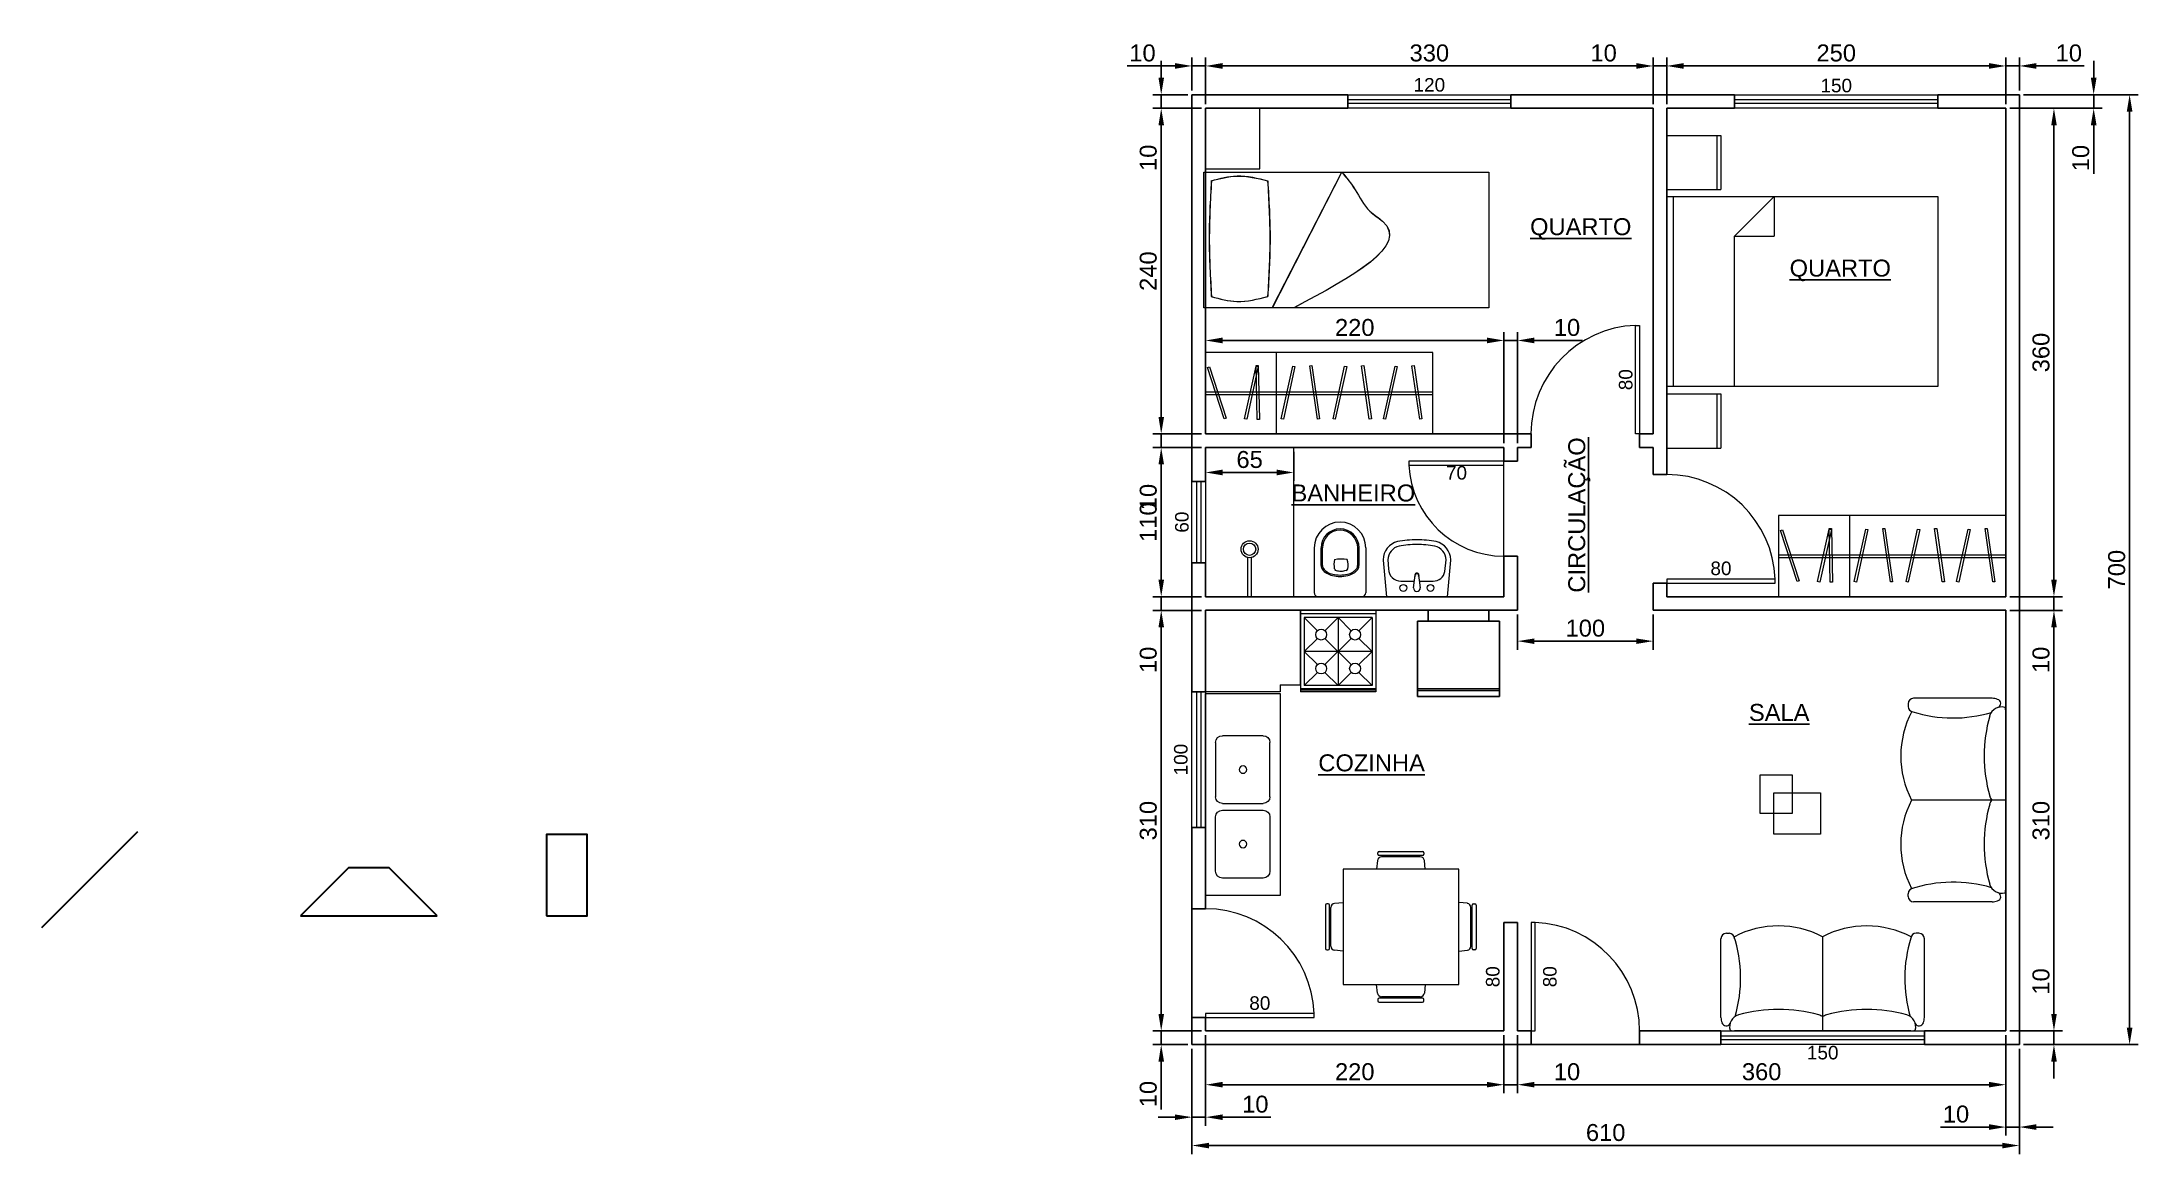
# Model space of a CAD drawing. Header units: millimetres. Extents: x 2669 to 4215, y 1246 to 2066.
import ezdxf

# ---------------------------------------------------------------- set-up
doc = ezdxf.new("R2010")
doc.units = ezdxf.units.MM
for name, color, linetype, lineweight in [('blocos', 40, 'Continuous', 9), ('Cotas', 7, 'Continuous', 9), ('janelas', 1, 'Continuous', 13), ('paredes', 5, 'Continuous', 25), ('Peça', 7, 'Continuous', 30), ('piso', 8, 'Continuous', 9), ('portas', 25, 'Continuous', 13)]:
    doc.layers.add(name, color=color, linetype=linetype, lineweight=lineweight)
doc.layers.add('Texto', color=102, linetype='Continuous')
doc.styles.add('Annotative', font='arial.ttf')
doc.styles.get("Standard").update_dxf_attribs({"font": 'arial.ttf'})
doc.dimstyles.new('Copy of ISO-25', dxfattribs={"dimscale": 0, "dimtxt": 2, "dimasz": 2.5, "dimexe": 1.25, "dimexo": 0.625, "dimtad": 1, "dimtxsty": 'Standard', "dimcen": 2.5, "dimse1": 1, "dimse2": 1, "dimsd1": 1, "dimsd2": 1, "dimclrt": 102, "dimadec": 0, "dimazin": 0, "dimtfac": 1, "dimtmove": 0, "dimatfit": 3, "dimfxl": 1, "dimarcsym": 0})
doc.dimstyles.new('ISO-25', dxfattribs={"dimtxt": 2.5, "dimasz": 2.5, "dimexe": 1.25, "dimexo": 0.625, "dimtad": 1, "dimtxsty": 'Standard', "dimcen": 2.5, "dimclrt": 7, "dimadec": 0, "dimazin": 0, "dimtfac": 1, "dimtmove": 0, "dimatfit": 3, "dimfxl": 1, "dimarcsym": 0})

msp = doc.modelspace()

# ---------------------------------------------------------------- texts
at = {"layer": 'Texto', "char_height": 15, "attachment_point": 1, "style": 'Annotative'}
for s, insert in [('\\pi46.87553;{\\H0.83333x;\\LQUARTO}', (3719.59, 1935.798)), ('\\pi46.87553;{\\H0.83333x;\\LQUARTO}', (3910.941, 1905.279)), ('\\pi38.88614;{\\H0.83333x;\\LBANHEIRO}', (3551.674, 1739.554)), ('\\pi61.51139;{\\H0.83333x;\\LSALA}', (3866.308, 1577.827)), ('\\pi44.59041;{\\H0.83333x;\\LCOZINHA}', (3565.754, 1540.668))]:
    msp.add_mtext_dynamic_manual_height_columns(s, width=166.91755, gutter_width=62.5, heights=[0], dxfattribs=dict(at, insert=insert))
at = {"layer": 'Texto', "insert": (3794.605, 1632.797), "char_height": 15, "attachment_point": 1, "rotation": 90, "style": 'Annotative'}
msp.add_mtext_dynamic_manual_height_columns('\\pi27.03847;{\\H0.83333x;\\LCIRCULAÇÃO}', width=166.91755, gutter_width=62.5, heights=[0], dxfattribs=at)

# ---------------------------------------------------------------- blocks, each defined once
blk = doc.blocks.new('*D53')
at = {"layer": 'Cotas', "color": 0, "lineweight": -2, "transparency": 16777216}
for p, q in [((3527.2, 1333.7), (3527.2, 1291)), ((3747.2, 1333.7), (3747.2, 1291)), ((3539.7, 1297.2), (3734.7, 1297.2))]:
    blk.add_line(p, q, dxfattribs=at)
at = {"layer": 'Cotas', "color": 0, "transparency": 16777216}
for points in [[(3539.7, 1299.3), (3539.7, 1295.2), (3527.2, 1297.2)], [(3734.7, 1299.3), (3734.7, 1295.2), (3747.2, 1297.2)]]:
    blk.add_solid(points, dxfattribs=at)
at = {"layer": 'Defpoints', "color": 0, "transparency": 16777216}
for p in [(3527.2, 1336.8), (3747.2, 1336.8), (3747.2, 1297.2)]:
    blk.add_point(p, dxfattribs=at)
at = {"layer": 'Cotas', "color": 7, "transparency": 16777216, "insert": (3637.2, 1306.7), "char_height": 12.5, "attachment_point": 5}
blk.add_mtext('220', dxfattribs=at)
blk = doc.blocks.new('*D68')
at = {"layer": 'Cotas', "color": 0, "lineweight": -2, "transparency": 16777216}
for p, q in [((3757.2, 1333.7), (3757.2, 1291)), ((4117.2, 1333.7), (4117.2, 1291)), ((3769.7, 1297.2), (4104.7, 1297.2))]:
    blk.add_line(p, q, dxfattribs=at)
at = {"layer": 'Cotas', "color": 0, "transparency": 16777216}
for points in [[(3769.7, 1299.3), (3769.7, 1295.2), (3757.2, 1297.2)], [(4104.7, 1299.3), (4104.7, 1295.2), (4117.2, 1297.2)]]:
    blk.add_solid(points, dxfattribs=at)
at = {"layer": 'Defpoints', "color": 0, "transparency": 16777216}
for p in [(3757.2, 1336.8), (4117.2, 1336.8), (4117.2, 1297.2)]:
    blk.add_point(p, dxfattribs=at)
at = {"layer": 'Cotas', "color": 7, "transparency": 16777216, "insert": (3937.2, 1306.7), "char_height": 12.5, "attachment_point": 5}
blk.add_mtext('360', dxfattribs=at)
blk = doc.blocks.new('*D69')
at = {"layer": 'Cotas', "color": 0, "lineweight": -2, "transparency": 16777216}
for p, q in [((3517.2, 1323.7), (3517.2, 1246.1)), ((4127.2, 1323.7), (4127.2, 1246.1)), ((3529.7, 1252.4), (4114.7, 1252.4))]:
    blk.add_line(p, q, dxfattribs=at)
at = {"layer": 'Cotas', "color": 0, "transparency": 16777216}
for points in [[(3529.7, 1254.4), (3529.7, 1250.3), (3517.2, 1252.4)], [(4114.7, 1254.4), (4114.7, 1250.3), (4127.2, 1252.4)]]:
    blk.add_solid(points, dxfattribs=at)
at = {"layer": 'Defpoints', "color": 0, "transparency": 16777216}
for p in [(3517.2, 1326.8), (4127.2, 1326.8), (4127.2, 1252.4)]:
    blk.add_point(p, dxfattribs=at)
at = {"layer": 'Cotas', "color": 7, "transparency": 16777216, "insert": (3822.2, 1261.9), "char_height": 12.5, "attachment_point": 5}
blk.add_mtext('610', dxfattribs=at)
blk = doc.blocks.new('*D70')
at = {"layer": 'Cotas', "color": 0, "lineweight": -2, "transparency": 16777216}
for p, q in [((4152.7, 1349.3), (4152.7, 1384.7)), ((4120.3, 1336.8), (4159, 1336.8)), ((4152.7, 1326.8), (4152.7, 1336.8)), ((4130.3, 1326.8), (4159, 1326.8)), ((4152.7, 1314.3), (4152.7, 1301.8))]:
    blk.add_line(p, q, dxfattribs=at)
at = {"layer": 'Cotas', "color": 0, "transparency": 16777216}
for points in [[(4150.7, 1349.3), (4154.8, 1349.3), (4152.7, 1336.8)], [(4150.7, 1314.3), (4154.8, 1314.3), (4152.7, 1326.8)]]:
    blk.add_solid(points, dxfattribs=at)
at = {"layer": 'Defpoints', "color": 0, "transparency": 16777216}
for p in [(4117.2, 1336.8), (4152.7, 1336.8), (4127.2, 1326.8)]:
    blk.add_point(p, dxfattribs=at)
at = {"layer": 'Cotas', "color": 7, "transparency": 16777216, "insert": (4143.2, 1373.3), "char_height": 12.5, "attachment_point": 5, "rotation": 90}
blk.add_mtext('10', dxfattribs=at)
blk = doc.blocks.new('*D71')
at = {"layer": 'Cotas', "color": 0, "lineweight": -2, "transparency": 16777216}
for p, q in [((4117.2, 1333.7), (4117.2, 1259.7)), ((4127.2, 1323.7), (4127.2, 1259.7)), ((4104.7, 1266), (4069, 1266)), ((4127.2, 1266), (4117.2, 1266)), ((4139.7, 1266), (4152.2, 1266))]:
    blk.add_line(p, q, dxfattribs=at)
at = {"layer": 'Cotas', "color": 0, "transparency": 16777216}
for points in [[(4104.7, 1268.1), (4104.7, 1263.9), (4117.2, 1266)], [(4139.7, 1268.1), (4139.7, 1263.9), (4127.2, 1266)]]:
    blk.add_solid(points, dxfattribs=at)
at = {"layer": 'Defpoints', "color": 0, "transparency": 16777216}
for p in [(4117.2, 1336.8), (4127.2, 1326.8), (4127.2, 1266)]:
    blk.add_point(p, dxfattribs=at)
at = {"layer": 'Cotas', "color": 7, "transparency": 16777216, "insert": (4080.5, 1275.5), "char_height": 12.5, "attachment_point": 5}
blk.add_mtext('10', dxfattribs=at)
blk = doc.blocks.new('*D72')
at = {"layer": 'Cotas', "color": 0, "lineweight": -2, "transparency": 16777216}
for p, q in [((3747.2, 1333.7), (3747.2, 1291)), ((3757.2, 1333.7), (3757.2, 1291)), ((3734.7, 1297.2), (3722.2, 1297.2)), ((3747.2, 1297.2), (3757.2, 1297.2)), ((3769.7, 1297.2), (3805.1, 1297.2))]:
    blk.add_line(p, q, dxfattribs=at)
at = {"layer": 'Cotas', "color": 0, "transparency": 16777216}
for points in [[(3734.7, 1299.3), (3734.7, 1295.2), (3747.2, 1297.2)], [(3769.7, 1299.3), (3769.7, 1295.2), (3757.2, 1297.2)]]:
    blk.add_solid(points, dxfattribs=at)
at = {"layer": 'Defpoints', "color": 0, "transparency": 16777216}
for p in [(3747.2, 1336.8), (3757.2, 1336.8), (3757.2, 1297.2)]:
    blk.add_point(p, dxfattribs=at)
at = {"layer": 'Cotas', "color": 7, "transparency": 16777216, "insert": (3793.7, 1306.7), "char_height": 12.5, "attachment_point": 5}
blk.add_mtext('10', dxfattribs=at)
blk = doc.blocks.new('*D73')
at = {"layer": 'Cotas', "color": 0, "lineweight": -2, "transparency": 16777216}
for p, q in [((3527.2, 1333.7), (3527.2, 1267)), ((3517.2, 1323.7), (3517.2, 1267)), ((3504.7, 1273.3), (3492.2, 1273.3)), ((3517.2, 1273.3), (3527.2, 1273.3)), ((3539.7, 1273.3), (3575.4, 1273.3))]:
    blk.add_line(p, q, dxfattribs=at)
at = {"layer": 'Cotas', "color": 0, "transparency": 16777216}
for points in [[(3504.7, 1275.3), (3504.7, 1271.2), (3517.2, 1273.3)], [(3539.7, 1275.3), (3539.7, 1271.2), (3527.2, 1273.3)]]:
    blk.add_solid(points, dxfattribs=at)
at = {"layer": 'Defpoints', "color": 0, "transparency": 16777216}
for p in [(3527.2, 1336.8), (3517.2, 1326.8), (3517.2, 1273.3)]:
    blk.add_point(p, dxfattribs=at)
at = {"layer": 'Cotas', "color": 7, "transparency": 16777216, "insert": (3563.9, 1282.8), "char_height": 12.5, "attachment_point": 5}
blk.add_mtext('10', dxfattribs=at)
blk = doc.blocks.new('*D74')
at = {"layer": 'Cotas', "color": 0, "lineweight": -2, "transparency": 16777216}
for p, q in [((4120.3, 1646.8), (4159, 1646.8)), ((4152.7, 1634.3), (4152.7, 1349.3)), ((4120.3, 1336.8), (4159, 1336.8))]:
    blk.add_line(p, q, dxfattribs=at)
at = {"layer": 'Cotas', "color": 0, "transparency": 16777216}
for points in [[(4150.7, 1634.3), (4154.8, 1634.3), (4152.7, 1646.8)], [(4150.7, 1349.3), (4154.8, 1349.3), (4152.7, 1336.8)]]:
    blk.add_solid(points, dxfattribs=at)
at = {"layer": 'Defpoints', "color": 0, "transparency": 16777216}
for p in [(4117.2, 1646.8), (4117.2, 1336.8), (4152.7, 1336.8)]:
    blk.add_point(p, dxfattribs=at)
at = {"layer": 'Cotas', "color": 7, "transparency": 16777216, "insert": (4143.2, 1491.8), "char_height": 12.5, "attachment_point": 5, "rotation": 90}
blk.add_mtext('310', dxfattribs=at)
blk = doc.blocks.new('*D75')
at = {"layer": 'Cotas', "color": 0, "lineweight": -2, "transparency": 16777216}
for p, q in [((4152.7, 1669.3), (4152.7, 1681.8)), ((4120.3, 1656.8), (4159, 1656.8)), ((4152.7, 1656.8), (4152.7, 1646.8)), ((4120.3, 1646.8), (4159, 1646.8)), ((4152.7, 1634.3), (4152.7, 1598.9))]:
    blk.add_line(p, q, dxfattribs=at)
at = {"layer": 'Cotas', "color": 0, "transparency": 16777216}
for points in [[(4150.7, 1669.3), (4154.8, 1669.3), (4152.7, 1656.8)], [(4150.7, 1634.3), (4154.8, 1634.3), (4152.7, 1646.8)]]:
    blk.add_solid(points, dxfattribs=at)
at = {"layer": 'Defpoints', "color": 0, "transparency": 16777216}
for p in [(4117.2, 1656.8), (4117.2, 1646.8), (4152.7, 1646.8)]:
    blk.add_point(p, dxfattribs=at)
at = {"layer": 'Cotas', "color": 7, "transparency": 16777216, "insert": (4143.2, 1610.3), "char_height": 12.5, "attachment_point": 5, "rotation": 90}
blk.add_mtext('10', dxfattribs=at)
blk = doc.blocks.new('*D76')
at = {"layer": 'Cotas', "color": 0, "lineweight": -2, "transparency": 16777216}
for p, q in [((4120.3, 2016.8), (4159, 2016.8)), ((4152.7, 1669.3), (4152.7, 2004.3)), ((4120.3, 1656.8), (4159, 1656.8))]:
    blk.add_line(p, q, dxfattribs=at)
at = {"layer": 'Cotas', "color": 0, "transparency": 16777216}
for points in [[(4150.7, 2004.3), (4154.8, 2004.3), (4152.7, 2016.8)], [(4150.7, 1669.3), (4154.8, 1669.3), (4152.7, 1656.8)]]:
    blk.add_solid(points, dxfattribs=at)
at = {"layer": 'Defpoints', "color": 0, "transparency": 16777216}
for p in [(4117.2, 2016.8), (4152.7, 2016.8), (4117.2, 1656.8)]:
    blk.add_point(p, dxfattribs=at)
at = {"layer": 'Cotas', "color": 7, "transparency": 16777216, "insert": (4143.2, 1836.8), "char_height": 12.5, "attachment_point": 5, "rotation": 90}
blk.add_mtext('360', dxfattribs=at)
blk = doc.blocks.new('*D77')
at = {"layer": 'Cotas', "color": 0, "lineweight": -2, "transparency": 16777216}
for p, q in [((4182, 2039.3), (4182, 2051.8)), ((4130.3, 2026.8), (4188.2, 2026.8)), ((4182, 2026.8), (4182, 2016.8)), ((4120.3, 2016.8), (4188.2, 2016.8)), ((4182, 2004.3), (4182, 1968.6))]:
    blk.add_line(p, q, dxfattribs=at)
at = {"layer": 'Cotas', "color": 0, "transparency": 16777216}
for points in [[(4179.9, 2039.3), (4184.1, 2039.3), (4182, 2026.8)], [(4179.9, 2004.3), (4184.1, 2004.3), (4182, 2016.8)]]:
    blk.add_solid(points, dxfattribs=at)
at = {"layer": 'Defpoints', "color": 0, "transparency": 16777216}
for p in [(4127.2, 2026.8), (4182, 2026.8), (4117.2, 2016.8)]:
    blk.add_point(p, dxfattribs=at)
at = {"layer": 'Cotas', "color": 7, "transparency": 16777216, "insert": (4172.5, 1980.1), "char_height": 12.5, "attachment_point": 5, "rotation": 90}
blk.add_mtext('10', dxfattribs=at)
blk = doc.blocks.new('*D78')
at = {"layer": 'Cotas', "color": 0, "lineweight": -2, "transparency": 16777216}
for p, q in [((4104.7, 2048), (4092.2, 2048)), ((4117.2, 2019.9), (4117.2, 2054.2)), ((4117.2, 2048), (4127.2, 2048)), ((4127.2, 2029.9), (4127.2, 2054.2)), ((4139.7, 2048), (4175.1, 2048))]:
    blk.add_line(p, q, dxfattribs=at)
at = {"layer": 'Cotas', "color": 0, "transparency": 16777216}
for points in [[(4104.7, 2050.1), (4104.7, 2045.9), (4117.2, 2048)], [(4139.7, 2050.1), (4139.7, 2045.9), (4127.2, 2048)]]:
    blk.add_solid(points, dxfattribs=at)
at = {"layer": 'Defpoints', "color": 0, "transparency": 16777216}
for p in [(4127.2, 2048), (4127.2, 2026.8), (4117.2, 2016.8)]:
    blk.add_point(p, dxfattribs=at)
at = {"layer": 'Cotas', "color": 7, "transparency": 16777216, "insert": (4163.7, 2057.5), "char_height": 12.5, "attachment_point": 5}
blk.add_mtext('10', dxfattribs=at)
blk = doc.blocks.new('*D79')
at = {"layer": 'Cotas', "color": 0, "lineweight": -2, "transparency": 16777216}
for p, q in [((3867.2, 2019.9), (3867.2, 2054.2)), ((3879.7, 2048), (4104.7, 2048)), ((4117.2, 2019.9), (4117.2, 2054.2))]:
    blk.add_line(p, q, dxfattribs=at)
at = {"layer": 'Cotas', "color": 0, "transparency": 16777216}
for points in [[(3879.7, 2050.1), (3879.7, 2045.9), (3867.2, 2048)], [(4104.7, 2050.1), (4104.7, 2045.9), (4117.2, 2048)]]:
    blk.add_solid(points, dxfattribs=at)
at = {"layer": 'Defpoints', "color": 0, "transparency": 16777216}
for p in [(4117.2, 2048), (3867.2, 2016.8), (4117.2, 2016.8)]:
    blk.add_point(p, dxfattribs=at)
at = {"layer": 'Cotas', "color": 7, "transparency": 16777216, "insert": (3992.2, 2057.5), "char_height": 12.5, "attachment_point": 5}
blk.add_mtext('250', dxfattribs=at)
blk = doc.blocks.new('*D80')
at = {"layer": 'Cotas', "color": 0, "lineweight": -2, "transparency": 16777216}
for p, q in [((3844.7, 2048), (3809.3, 2048)), ((3857.2, 2019.9), (3857.2, 2054.2)), ((3867.2, 2048), (3857.2, 2048)), ((3867.2, 2019.9), (3867.2, 2054.2)), ((3879.7, 2048), (3892.2, 2048))]:
    blk.add_line(p, q, dxfattribs=at)
at = {"layer": 'Cotas', "color": 0, "transparency": 16777216}
for points in [[(3844.7, 2050.1), (3844.7, 2045.9), (3857.2, 2048)], [(3879.7, 2050.1), (3879.7, 2045.9), (3867.2, 2048)]]:
    blk.add_solid(points, dxfattribs=at)
at = {"layer": 'Defpoints', "color": 0, "transparency": 16777216}
for p in [(3857.2, 2048), (3857.2, 2016.8), (3867.2, 2016.8)]:
    blk.add_point(p, dxfattribs=at)
at = {"layer": 'Cotas', "color": 7, "transparency": 16777216, "insert": (3820.7, 2057.5), "char_height": 12.5, "attachment_point": 5}
blk.add_mtext('10', dxfattribs=at)
blk = doc.blocks.new('*D81')
at = {"layer": 'Cotas', "color": 0, "lineweight": -2, "transparency": 16777216}
for p, q in [((3527.2, 2019.9), (3527.2, 2054.2)), ((3844.7, 2048), (3539.7, 2048)), ((3857.2, 2019.9), (3857.2, 2054.2))]:
    blk.add_line(p, q, dxfattribs=at)
at = {"layer": 'Cotas', "color": 0, "transparency": 16777216}
for points in [[(3539.7, 2050.1), (3539.7, 2045.9), (3527.2, 2048)], [(3844.7, 2050.1), (3844.7, 2045.9), (3857.2, 2048)]]:
    blk.add_solid(points, dxfattribs=at)
at = {"layer": 'Defpoints', "color": 0, "transparency": 16777216}
for p in [(3527.2, 2048), (3527.2, 2016.8), (3857.2, 2016.8)]:
    blk.add_point(p, dxfattribs=at)
at = {"layer": 'Cotas', "color": 7, "transparency": 16777216, "insert": (3692.2, 2057.5), "char_height": 12.5, "attachment_point": 5}
blk.add_mtext('330', dxfattribs=at)
blk = doc.blocks.new('*D82')
at = {"layer": 'Cotas', "color": 0, "lineweight": -2, "transparency": 16777216}
for p, q in [((3504.7, 2048), (3469.3, 2048)), ((3517.2, 2029.9), (3517.2, 2054.2)), ((3527.2, 2048), (3517.2, 2048)), ((3527.2, 2019.9), (3527.2, 2054.2)), ((3539.7, 2048), (3552.2, 2048))]:
    blk.add_line(p, q, dxfattribs=at)
at = {"layer": 'Cotas', "color": 0, "transparency": 16777216}
for points in [[(3504.7, 2050.1), (3504.7, 2045.9), (3517.2, 2048)], [(3539.7, 2050.1), (3539.7, 2045.9), (3527.2, 2048)]]:
    blk.add_solid(points, dxfattribs=at)
at = {"layer": 'Defpoints', "color": 0, "transparency": 16777216}
for p in [(3517.2, 2048), (3517.2, 2026.8), (3527.2, 2016.8)]:
    blk.add_point(p, dxfattribs=at)
at = {"layer": 'Cotas', "color": 7, "transparency": 16777216, "insert": (3480.7, 2057.5), "char_height": 12.5, "attachment_point": 5}
blk.add_mtext('10', dxfattribs=at)
blk = doc.blocks.new('*D83')
at = {"layer": 'Cotas', "color": 0, "lineweight": -2, "transparency": 16777216}
for p, q in [((3494.5, 2039.3), (3494.5, 2051.8)), ((3514.1, 2026.8), (3488.3, 2026.8)), ((3494.5, 2026.8), (3494.5, 2016.8)), ((3524.1, 2016.8), (3488.3, 2016.8)), ((3494.5, 2004.3), (3494.5, 1968.9))]:
    blk.add_line(p, q, dxfattribs=at)
at = {"layer": 'Cotas', "color": 0, "transparency": 16777216}
for points in [[(3492.5, 2039.3), (3496.6, 2039.3), (3494.5, 2026.8)], [(3492.5, 2004.3), (3496.6, 2004.3), (3494.5, 2016.8)]]:
    blk.add_solid(points, dxfattribs=at)
at = {"layer": 'Defpoints', "color": 0, "transparency": 16777216}
for p in [(3517.2, 2026.8), (3494.5, 2016.8), (3527.2, 2016.8)]:
    blk.add_point(p, dxfattribs=at)
at = {"layer": 'Cotas', "color": 7, "transparency": 16777216, "insert": (3485, 1980.3), "char_height": 12.5, "attachment_point": 5, "rotation": 90}
blk.add_mtext('10', dxfattribs=at)
blk = doc.blocks.new('*D84')
at = {"layer": 'Cotas', "color": 0, "lineweight": -2, "transparency": 16777216}
for p, q in [((3524.1, 2016.8), (3488.3, 2016.8)), ((3494.5, 2004.3), (3494.5, 1789.3)), ((3524.1, 1776.8), (3488.3, 1776.8))]:
    blk.add_line(p, q, dxfattribs=at)
at = {"layer": 'Cotas', "color": 0, "transparency": 16777216}
for points in [[(3492.5, 2004.3), (3496.6, 2004.3), (3494.5, 2016.8)], [(3492.5, 1789.3), (3496.6, 1789.3), (3494.5, 1776.8)]]:
    blk.add_solid(points, dxfattribs=at)
at = {"layer": 'Defpoints', "color": 0, "transparency": 16777216}
for p in [(3527.2, 2016.8), (3494.5, 1776.8), (3527.2, 1776.8)]:
    blk.add_point(p, dxfattribs=at)
at = {"layer": 'Cotas', "color": 7, "transparency": 16777216, "insert": (3485, 1896.8), "char_height": 12.5, "attachment_point": 5, "rotation": 90}
blk.add_mtext('240', dxfattribs=at)
blk = doc.blocks.new('*D85')
at = {"layer": 'Cotas', "color": 0, "lineweight": -2, "transparency": 16777216}
for p, q in [((3494.5, 1789.3), (3494.5, 1801.8)), ((3524.1, 1776.8), (3488.3, 1776.8)), ((3524.1, 1766.8), (3488.3, 1766.8)), ((3494.5, 1776.8), (3494.5, 1766.8)), ((3494.5, 1754.3), (3494.5, 1718.9))]:
    blk.add_line(p, q, dxfattribs=at)
at = {"layer": 'Cotas', "color": 0, "transparency": 16777216}
for points in [[(3492.5, 1789.3), (3496.6, 1789.3), (3494.5, 1776.8)], [(3492.5, 1754.3), (3496.6, 1754.3), (3494.5, 1766.8)]]:
    blk.add_solid(points, dxfattribs=at)
at = {"layer": 'Defpoints', "color": 0, "transparency": 16777216}
for p in [(3494.5, 1766.8), (3527.2, 1776.8), (3527.2, 1766.8)]:
    blk.add_point(p, dxfattribs=at)
at = {"layer": 'Cotas', "color": 7, "transparency": 16777216, "insert": (3485, 1730.3), "char_height": 12.5, "attachment_point": 5, "rotation": 90}
blk.add_mtext('10', dxfattribs=at)
blk = doc.blocks.new('*D86')
at = {"layer": 'Cotas', "color": 0, "lineweight": -2, "transparency": 16777216}
for p, q in [((3524.1, 1766.8), (3488.3, 1766.8)), ((3494.5, 1754.3), (3494.5, 1669.3)), ((3524.1, 1656.8), (3488.3, 1656.8))]:
    blk.add_line(p, q, dxfattribs=at)
at = {"layer": 'Cotas', "color": 0, "transparency": 16777216}
for points in [[(3492.5, 1754.3), (3496.6, 1754.3), (3494.5, 1766.8)], [(3492.5, 1669.3), (3496.6, 1669.3), (3494.5, 1656.8)]]:
    blk.add_solid(points, dxfattribs=at)
at = {"layer": 'Defpoints', "color": 0, "transparency": 16777216}
for p in [(3527.2, 1766.8), (3494.5, 1656.8), (3527.2, 1656.8)]:
    blk.add_point(p, dxfattribs=at)
at = {"layer": 'Cotas', "color": 7, "transparency": 16777216, "insert": (3485, 1711.8), "char_height": 12.5, "attachment_point": 5, "rotation": 90}
blk.add_mtext('110', dxfattribs=at)
blk = doc.blocks.new('*D87')
at = {"layer": 'Cotas', "color": 0, "lineweight": -2, "transparency": 16777216}
for p, q in [((3494.5, 1669.3), (3494.5, 1681.8)), ((3524.1, 1656.8), (3488.3, 1656.8)), ((3494.5, 1656.8), (3494.5, 1646.8)), ((3524.1, 1646.8), (3488.3, 1646.8)), ((3494.5, 1634.3), (3494.5, 1598.9))]:
    blk.add_line(p, q, dxfattribs=at)
at = {"layer": 'Cotas', "color": 0, "transparency": 16777216}
for points in [[(3492.5, 1669.3), (3496.6, 1669.3), (3494.5, 1656.8)], [(3492.5, 1634.3), (3496.6, 1634.3), (3494.5, 1646.8)]]:
    blk.add_solid(points, dxfattribs=at)
at = {"layer": 'Defpoints', "color": 0, "transparency": 16777216}
for p in [(3527.2, 1656.8), (3494.5, 1646.8), (3527.2, 1646.8)]:
    blk.add_point(p, dxfattribs=at)
at = {"layer": 'Cotas', "color": 7, "transparency": 16777216, "insert": (3485, 1610.3), "char_height": 12.5, "attachment_point": 5, "rotation": 90}
blk.add_mtext('10', dxfattribs=at)
blk = doc.blocks.new('*D88')
at = {"layer": 'Cotas', "color": 0, "lineweight": -2, "transparency": 16777216}
for p, q in [((3524.1, 1646.8), (3488.3, 1646.8)), ((3494.5, 1634.3), (3494.5, 1349.3)), ((3524.1, 1336.8), (3488.3, 1336.8))]:
    blk.add_line(p, q, dxfattribs=at)
at = {"layer": 'Cotas', "color": 0, "transparency": 16777216}
for points in [[(3492.5, 1634.3), (3496.6, 1634.3), (3494.5, 1646.8)], [(3492.5, 1349.3), (3496.6, 1349.3), (3494.5, 1336.8)]]:
    blk.add_solid(points, dxfattribs=at)
at = {"layer": 'Defpoints', "color": 0, "transparency": 16777216}
for p in [(3527.2, 1646.8), (3494.5, 1336.8), (3527.2, 1336.8)]:
    blk.add_point(p, dxfattribs=at)
at = {"layer": 'Cotas', "color": 7, "transparency": 16777216, "insert": (3485, 1491.8), "char_height": 12.5, "attachment_point": 5, "rotation": 90}
blk.add_mtext('310', dxfattribs=at)
blk = doc.blocks.new('*D89')
at = {"layer": 'Cotas', "color": 0, "lineweight": -2, "transparency": 16777216}
for p, q in [((3494.5, 1349.3), (3494.5, 1361.8)), ((3524.1, 1336.8), (3488.3, 1336.8)), ((3494.5, 1336.8), (3494.5, 1326.8)), ((3514.1, 1326.8), (3488.3, 1326.8)), ((3494.5, 1314.3), (3494.5, 1278.9))]:
    blk.add_line(p, q, dxfattribs=at)
at = {"layer": 'Cotas', "color": 0, "transparency": 16777216}
for points in [[(3492.5, 1349.3), (3496.6, 1349.3), (3494.5, 1336.8)], [(3492.5, 1314.3), (3496.6, 1314.3), (3494.5, 1326.8)]]:
    blk.add_solid(points, dxfattribs=at)
at = {"layer": 'Defpoints', "color": 0, "transparency": 16777216}
for p in [(3527.2, 1336.8), (3494.5, 1326.8), (3517.2, 1326.8)]:
    blk.add_point(p, dxfattribs=at)
at = {"layer": 'Cotas', "color": 7, "transparency": 16777216, "insert": (3485, 1290.3), "char_height": 12.5, "attachment_point": 5, "rotation": 90}
blk.add_mtext('10', dxfattribs=at)
blk = doc.blocks.new('*D90')
at = {"layer": 'Cotas', "color": 0, "lineweight": -2, "transparency": 16777216}
for p, q in [((4130.3, 2026.8), (4214.7, 2026.8)), ((4208.5, 1339.3), (4208.5, 2014.3)), ((4130.3, 1326.8), (4214.7, 1326.8))]:
    blk.add_line(p, q, dxfattribs=at)
at = {"layer": 'Cotas', "color": 0, "transparency": 16777216}
for points in [[(4206.4, 2014.3), (4210.6, 2014.3), (4208.5, 2026.8)], [(4206.4, 1339.3), (4210.6, 1339.3), (4208.5, 1326.8)]]:
    blk.add_solid(points, dxfattribs=at)
at = {"layer": 'Defpoints', "color": 0, "transparency": 16777216}
for p in [(4127.2, 2026.8), (4208.5, 2026.8), (4127.2, 1326.8)]:
    blk.add_point(p, dxfattribs=at)
at = {"layer": 'Cotas', "color": 7, "transparency": 16777216, "insert": (4199, 1676.8), "char_height": 12.5, "attachment_point": 5, "rotation": 90}
blk.add_mtext('700', dxfattribs=at)
blk = doc.blocks.new('*D91')
at = {"layer": 'Cotas', "color": 0, "lineweight": -2, "transparency": 16777216}
for p, q in [((3527.2, 1779.9), (3527.2, 1851.9)), ((3539.7, 1845.7), (3734.7, 1845.7)), ((3747.2, 1769.9), (3747.2, 1851.9))]:
    blk.add_line(p, q, dxfattribs=at)
at = {"layer": 'Cotas', "color": 0, "transparency": 16777216}
for points in [[(3539.7, 1847.8), (3539.7, 1843.6), (3527.2, 1845.7)], [(3734.7, 1847.8), (3734.7, 1843.6), (3747.2, 1845.7)]]:
    blk.add_solid(points, dxfattribs=at)
at = {"layer": 'Defpoints', "color": 0, "transparency": 16777216}
for p in [(3747.2, 1845.7), (3527.2, 1776.8), (3747.2, 1766.8)]:
    blk.add_point(p, dxfattribs=at)
at = {"layer": 'Cotas', "color": 7, "transparency": 16777216, "insert": (3637.2, 1855.2), "char_height": 12.5, "attachment_point": 5}
blk.add_mtext('220', dxfattribs=at)
blk = doc.blocks.new('*D54')
at = {"layer": 'Cotas', "color": 0, "lineweight": -2, "transparency": 16777216}
for p, q in [((3527.2, 1763.7), (3527.2, 1742.2)), ((3592.2, 1763.7), (3592.2, 1742.2)), ((3539.7, 1748.4), (3579.7, 1748.4))]:
    blk.add_line(p, q, dxfattribs=at)
at = {"layer": 'Cotas', "color": 0, "transparency": 16777216}
for points in [[(3539.7, 1750.5), (3539.7, 1746.3), (3527.2, 1748.4)], [(3579.7, 1750.5), (3579.7, 1746.3), (3592.2, 1748.4)]]:
    blk.add_solid(points, dxfattribs=at)
at = {"layer": 'Defpoints', "color": 0, "transparency": 16777216}
for p in [(3527.2, 1766.8), (3592.2, 1766.8), (3592.2, 1748.4)]:
    blk.add_point(p, dxfattribs=at)
at = {"layer": 'Cotas', "color": 7, "transparency": 16777216, "insert": (3559.7, 1757.9), "char_height": 12.5, "attachment_point": 5}
blk.add_mtext('65', dxfattribs=at)
blk = doc.blocks.new('*D55')
at = {"layer": 'Defpoints', "color": 0, "transparency": 16777216}
for p in [(3907.2, 1326.8), (4057.2, 1326.8), (4057.2, 1312.6)]:
    blk.add_point(p, dxfattribs=at)
at = {"layer": 'Cotas', "color": 102, "transparency": 16777216, "insert": (3982.2, 1320.8), "char_height": 10, "attachment_point": 5}
blk.add_mtext('150', dxfattribs=at)
blk = doc.blocks.new('*D56')
at = {"layer": 'Defpoints', "color": 0, "transparency": 16777216}
for p in [(3770.2, 1416.8), (3789.3, 1416.8), (3770.2, 1336.8)]:
    blk.add_point(p, dxfattribs=at)
at = {"layer": 'Cotas', "color": 102, "transparency": 16777216, "insert": (3781.1, 1376.8), "char_height": 10, "attachment_point": 5, "rotation": 90}
blk.add_mtext('80', dxfattribs=at)
blk = doc.blocks.new('*D57')
at = {"layer": 'Defpoints', "color": 0, "transparency": 16777216}
for p in [(3527.2, 1349.8), (3607.2, 1349.8), (3607.2, 1349.1)]:
    blk.add_point(p, dxfattribs=at)
at = {"layer": 'Cotas', "color": 102, "transparency": 16777216, "insert": (3567.2, 1357.3), "char_height": 10, "attachment_point": 5}
blk.add_mtext('80', dxfattribs=at)
blk = doc.blocks.new('*D58')
at = {"layer": 'Defpoints', "color": 0, "transparency": 16777216}
for p in [(3517.2, 1586.8), (3517.2, 1586.8), (3517.2, 1486.8)]:
    blk.add_point(p, dxfattribs=at)
at = {"layer": 'Cotas', "color": 102, "transparency": 16777216, "insert": (3509, 1536.8), "char_height": 10, "attachment_point": 5, "rotation": 90}
blk.add_mtext('100', dxfattribs=at)
blk = doc.blocks.new('*D59')
at = {"layer": 'Defpoints', "color": 0, "transparency": 16777216}
for p in [(3517.2, 1741.8), (3517.2, 1681.8), (3518, 1681.8)]:
    blk.add_point(p, dxfattribs=at)
at = {"layer": 'Cotas', "color": 102, "transparency": 16777216, "insert": (3509.8, 1711.8), "char_height": 10, "attachment_point": 5, "rotation": 90}
blk.add_mtext('60', dxfattribs=at)
blk = doc.blocks.new('*D60')
at = {"layer": 'Defpoints', "color": 0, "transparency": 16777216}
for p in [(3677.2, 1753.8), (3747.2, 1753.8), (3677.2, 1739.9)]:
    blk.add_point(p, dxfattribs=at)
at = {"layer": 'Cotas', "color": 102, "transparency": 16777216, "insert": (3712.2, 1748.1), "char_height": 10, "attachment_point": 5}
blk.add_mtext('70', dxfattribs=at)
blk = doc.blocks.new('*D61')
at = {"layer": 'Defpoints', "color": 0, "transparency": 16777216}
for p in [(3867.2, 1669.8), (3947.2, 1669.8), (3947.2, 1669.4)]:
    blk.add_point(p, dxfattribs=at)
at = {"layer": 'Cotas', "color": 102, "transparency": 16777216, "insert": (3907.2, 1677.7), "char_height": 10, "attachment_point": 5}
blk.add_mtext('80', dxfattribs=at)
blk = doc.blocks.new('*D62')
at = {"layer": 'Defpoints', "color": 0, "transparency": 16777216}
for p in [(3844.2, 1856.8), (3845.3, 1856.8), (3844.2, 1776.8)]:
    blk.add_point(p, dxfattribs=at)
at = {"layer": 'Cotas', "color": 102, "transparency": 16777216, "insert": (3837, 1816.8), "char_height": 10, "attachment_point": 5, "rotation": 90}
blk.add_mtext('80', dxfattribs=at)
blk = doc.blocks.new('*D63')
at = {"layer": 'Defpoints', "color": 0, "transparency": 16777216}
for p in [(3917.2, 2026.8), (4067.2, 2026.8), (4067.2, 2025.3)]:
    blk.add_point(p, dxfattribs=at)
at = {"layer": 'Cotas', "color": 102, "transparency": 16777216, "insert": (3992.2, 2033.5), "char_height": 10, "attachment_point": 5}
blk.add_mtext('150', dxfattribs=at)
blk = doc.blocks.new('*D64')
at = {"layer": 'Defpoints', "color": 0, "transparency": 16777216}
for p in [(3632.2, 2026.8), (3752.2, 2026.8), (3752.2, 2025.7)]:
    blk.add_point(p, dxfattribs=at)
at = {"layer": 'Cotas', "color": 102, "transparency": 16777216, "insert": (3692.2, 2034), "char_height": 10, "attachment_point": 5}
blk.add_mtext('120', dxfattribs=at)
blk = doc.blocks.new('sofá1')
at = {"layer": 'blocos'}
for p, q in [((-75, 10), (-75, 68)), ((-71, 72), (-69, 72)), ((0, 0), (0, 69.5)), ((71, 72), (69, 72)), ((75, 10), (75, 68)), ((0, 0), (-65, 0)), ((65, 0), (0, 0))]:
    blk.add_line(p, q, dxfattribs=at)
for centre, radius, start, end in [((-32.6, 6.7), 70.7, 62.6166, 117.3834), ((32.5, 6.7), 70.7, 62.3919, 117.3834), ((-71, 68), 4, 90, 180), ((-69, 68), 4, 0, 90), ((-160.4, 38.8), 99.9, 343.5939, 18.1629), ((160.4, 38.8), 99.9, 162.7275, 196.4061), ((69, 68), 4, 90, 173.4667), ((71, 68), 4, 0, 90), ((-32.5, -93.5), 109.4, 74.3182, 105.6818), ((32.5, -93.5), 109.4, 74.3182, 105.6818), ((-65, 10), 10, 180, 202.8861), ((-71.1, 7), 3.26, 196.4582, 330.7816), ((-59.3, 3), 9.31, 107.4613, 194.9731), ((-65, 10), 10, 250.8998, 270), ((-5.7, 3), 9.31, 52.0697, 72.5387), ((5.7, 3), 9.31, 107.4613, 127.9303), ((59.3, 3), 9.31, 345.0269, 72.5387), ((65, 10), 10, 270, 289.1002), ((71.1, 7), 3.26, 209.2184, 343.5418), ((65, 10), 10, 337.1139, 0)]:
    blk.add_arc(centre, radius, start, end, dxfattribs=at)
blk = doc.blocks.new('mesacanto')
at = {"layer": 'blocos', "ltscale": 0.5}
for p, q in [((-44.6, 43.7), (-21, 43.7)), ((-44.6, 15.1), (-44.6, 43.7)), ((-21, 43.7), (-21, 15.1)), ((-34.5, 30.3), (0, 30.3)), ((-34.5, 0), (-34.5, 30.3)), ((0, 30.3), (0, 0)), ((-21, 15.1), (-44.6, 15.1)), ((0, 0), (-34.5, 0))]:
    blk.add_line(p, q, dxfattribs=at)
blk = doc.blocks.new('fogão')
at = {"layer": 'blocos'}
for p, q in [((0, 27.8), (0, -27.8)), ((0, 27.8), (60, 27.8)), ((2.5, 27.8), (2.5, -27.8)), ((5.4, 25), (15, 15.3)), ((5.4, 25), (55.4, 25)), ((5.4, 25), (5.4, -25)), ((20.7, 15.3), (30.4, 25)), ((30.4, 25), (40, 15.3)), ((30.4, 25), (30.4, -25)), ((45.7, 15.3), (55.4, 25)), ((55.4, 25), (55.4, -25)), ((57.9, 27.8), (57.9, -27.8)), ((58.9, 27.8), (58.9, -27.8)), ((60, 27.8), (60, -27.8)), ((5.4, 0), (15, 9.7)), ((15, -9.7), (5.4, 0)), ((5.4, 0), (55.4, 0)), ((20.7, -9.7), (40, 9.7)), ((20.7, 9.7), (40, -9.7)), ((45.7, 9.7), (55.4, 0)), ((55.4, 0), (45.7, -9.7)), ((5.4, -25), (15, -15.3)), ((30.4, -25), (20.7, -15.3)), ((40, -15.3), (30.4, -25)), ((45.7, -15.3), (55.4, -25)), ((0, -27.8), (60, -27.8)), ((5.4, -25), (55.4, -25))]:
    blk.add_line(p, q, dxfattribs=at)
for centre in [(17.9, 12.5), (42.9, 12.5), (17.9, -12.5), (42.9, -12.5)]:
    blk.add_circle(centre, 4, dxfattribs=at)
blk = doc.blocks.new('camacasal')
at = {"layer": 'blocos'}
for p, q in [((0, 75), (0, 115)), ((0, 115), (40, 115)), ((37, 115), (37, 75)), ((40, 115), (40, 75)), ((0, 75), (40, 75)), ((0, 70), (200, 70)), ((0, -70), (0, 70)), ((5, -70), (5, 70)), ((50, 40.7), (79.3, 70)), ((79.3, 70), (79.3, 40.7)), ((200, 70), (200, -70)), ((50, -70), (50, 40.7)), ((50, 40.7), (79.3, 40.7)), ((200, -70), (0, -70)), ((0, -75.5), (40, -75.5)), ((0, -115.5), (0, -75.5)), ((37, -75.5), (37, -115.5)), ((40, -75.5), (40, -115.5)), ((0, -115.5), (40, -115.5))]:
    blk.add_line(p, q, dxfattribs=at)
blk = doc.blocks.new('roupeiro1')
at = {"layer": 'blocos'}
for p, q in [((115.3, 60), (-52.2, 60)), ((-52.2, 60), (-52.2, 0)), ((-50.8, 48.9), (-49.3, 49.4)), ((-38.5, 11.2), (-50.8, 48.9)), ((-49.3, 49.4), (-37, 11.7)), ((-23.4, 11.2), (-14.9, 49.9)), ((-13.3, 49.6), (-21.8, 10.8)), ((-14.1, 10.7), (-14.9, 50.4)), ((-14.9, 50.4), (-13.3, 50.4)), ((-14.9, 49.9), (-13.3, 49.6)), ((-13.3, 50.4), (-12.5, 10.7)), ((0, 60), (0, 0)), ((3.6, 11.2), (12.1, 49.9)), ((13.7, 49.6), (5.2, 10.8)), ((12.1, 49.9), (13.7, 49.6)), ((24.6, 50.2), (26.2, 50.4)), ((30.3, 10.9), (24.6, 50.2)), ((26.2, 50.4), (31.9, 11.1)), ((41.8, 11.2), (50.3, 49.9)), ((51.9, 49.6), (43.4, 10.8)), ((50.3, 49.9), (51.9, 49.6)), ((62.8, 50.2), (64.4, 50.4)), ((68.5, 10.9), (62.8, 50.2)), ((64.4, 50.4), (70.1, 11.1)), ((79, 11.2), (87.5, 49.9)), ((89.1, 49.6), (80.6, 10.8)), ((87.5, 49.9), (89.1, 49.6)), ((100, 50.2), (101.7, 50.4)), ((105.7, 10.9), (100, 50.2)), ((101.7, 50.4), (107.3, 11.1)), ((115.3, 0), (115.3, 60)), ((-52.2, 31), (115.3, 31)), ((-52.2, 29), (115.3, 29)), ((-52.2, 0), (115.3, 0)), ((-37, 11.7), (-38.5, 11.2)), ((-21.8, 10.8), (-23.4, 11.2)), ((-12.5, 10.7), (-14.1, 10.7)), ((5.2, 10.8), (3.6, 11.2)), ((31.9, 11.1), (30.3, 10.9)), ((43.4, 10.8), (41.8, 11.2)), ((70.1, 11.1), (68.5, 10.9)), ((80.6, 10.8), (79, 11.2)), ((107.3, 11.1), (105.7, 10.9))]:
    blk.add_line(p, q, dxfattribs=at)
blk = doc.blocks.new('cama_solt')
at = {"layer": 'blocos'}
for p, q in [((-50, -210), (-50, 0)), ((-50, 0), (50, 0)), ((50, 0), (50, -210)), ((52.3, -1.2), (52.3, -41.2)), ((97.1, -1.2), (52.3, -1.2)), ((97.1, -41.2), (97.1, -1.2)), ((52.3, -41.2), (97.1, -41.2)), ((50, -210), (-50, -210))]:
    blk.add_line(p, q, dxfattribs=at)
at = {"layer": 'blocos', "linetype": 'Continuous', "ltscale": 100}
for p, q in [((-50, -50.4), (50, -101.7)), ((-50, -50.5), (50, -101.8))]:
    blk.add_line(p, q, dxfattribs=at)
at = {"layer": 'blocos', "ltscale": 100}
for points in [[(-41.7, -5.5), (-45.3, -24.3), (-41.7, -47)], [(-41.7, -5.6), (-45.3, -24.5), (-41.7, -47.1)], [(43.6, -5.5), (0.4, -3.9), (-41.7, -5.5)], [(43.6, -5.6), (0.4, -4), (-41.7, -5.6)], [(43.6, -5.5), (47.1, -24.3), (43.6, -47)], [(43.6, -5.6), (47.2, -24.5), (43.6, -47.1)], [(43.6, -47), (0.4, -48.6), (-41.7, -47)], [(43.6, -47.1), (0.4, -48.8), (-41.7, -47.1)]]:
    blk.add_spline(points, degree=3, dxfattribs=at)
at = {"layer": 'blocos', "linetype": 'Continuous', "ltscale": 100}
for points in [[(50, -101.7), (37, -111.5), (21.3, -122.3), (13.8, -131.7), (-50, -66.4)], [(50, -101.8), (37, -111.6), (21.3, -122.4), (13.8, -131.8), (-50, -66.5)]]:
    blk.add_spline(points, degree=3, dxfattribs=at)
blk = doc.blocks.new('bide')
at = {"layer": 'blocos'}
for p, q in [((-36, 19), (-3, 19)), ((0, 16), (0, -16)), ((-23, 14), (-36, 14)), ((-23, 13), (-36, 13)), ((-23, -13), (-36, -13)), ((-23, -14), (-36, -14)), ((-36, -19), (-3, -19))]:
    blk.add_line(p, q, dxfattribs=at)
for centre, radius, start, end in [((-36, 0), 19, 90, 270), ((-3, 16), 3, 0, 90), ((-36, 0), 14, 90, 270), ((-36, 0), 13, 90, 270), ((-2.4, 1.1), 25.4, 170.481, 191.8976), ((-22.7, -13.7), 19.6, 83.8913, 104.0217), ((-23, 9.2), 4.75, 54.0626, 90), ((-23, 9.2), 3.75, 54.0626, 90), ((-26.2, 4.8), 9.19, 29.7449, 54.0626), ((-21.2, 4), 1.84, 13.6004, 71.3149), ((-26.2, 4.8), 10.2, 29.7449, 54.0626), ((-34, 0.3), 15.1, 2.0025, 16.0886), ((-34, 0.8), 15.1, 345.9421, 0.0282), ((-31.3, 1.9), 15.1, 13.3165, 29.7449), ((-31.3, 1.9), 16.1, 13.3165, 29.7449), ((-39.4, 0), 23.4, 0, 13.3165), ((-39.4, 0), 23.4, 346.6835, 0), ((-39.4, 0), 24.4, 0, 13.3165), ((-23.7, 15.1), 19.6, 259.3039, 279.3652), ((-23, -9.2), 3.75, 270, 305.9374), ((-23, -9.2), 4.75, 270, 305.9374), ((-26.2, -4.8), 9.19, 305.9374, 330.2551), ((-21.1, -2.5), 1.84, 290.7158, 348.4303), ((-26.2, -4.8), 10.2, 305.9374, 330.2551), ((-31.3, -1.9), 15.1, 330.2551, 346.6835), ((-31.3, -1.9), 16.1, 330.2551, 346.6835), ((-39.4, 0), 24.4, 346.6835, 0), ((-3, -16), 3, 270, 0)]:
    blk.add_arc(centre, radius, start, end, dxfattribs=at)
blk = doc.blocks.new('chuveiro')
at = {"layer": 'blocos'}
for p, q in [((-1.3, 0), (-1.3, 28.9)), ((1.3, 0), (1.3, 28.9)), ((-1.3, 0), (1.3, 0))]:
    blk.add_line(p, q, dxfattribs=at)
for radius in [6.25, 4.5]:
    blk.add_circle((0, 35), radius, dxfattribs=at)
blk = doc.blocks.new('pia')
at = {"layer": 'blocos'}
for p, q in [((27, 25), (0, 22.5)), ((0, 22.5), (0, -22.5)), ((27.2, 21.5), (20.5, 20.9)), ((27.3, 25), (27, 25)), ((27.2, 21.5), (27.2, 21.5)), ((6.5, 2.5), (15.9, 1.2)), ((11.5, 11.9), (11.5, 1.8)), ((15.9, -1.2), (6.5, -2.5)), ((11.5, -1.8), (11.5, -11.9)), ((0, -22.5), (27, -25)), ((18.5, -20.7), (27.2, -21.5)), ((27, -25), (27.3, -25)), ((27.2, -21.5), (27.2, -21.5))]:
    blk.add_line(p, q, dxfattribs=at)
for centre in [(6.5, 10), (6.5, -10)]:
    blk.add_circle(centre, 2.5, dxfattribs=at)
for centre, radius, start, end in [((20.5, 11.9), 9, 90, 180), ((26.9, 10.8), 10.7, 12.9598, 87.9684), ((26.9, 10.8), 14.2, 13.8533, 88.2364), ((6.5, 0), 2.5, 90, 270), ((15.9, 0), 1.57, 234.9797, 125.0203), ((15.9, 0), 1.15, 270, 90), ((-33.8, 0), 72.3, 0, 10.5151), ((-33.8, 0), 72.3, 349.4849, 360), ((-32.4, 0.1), 74.4, 359.946, 10.9566), ((-32.4, -0.1), 74.4, 349.0434, 0.054), ((20.5, -11.9), 9, 180, 257.3666), ((26.9, -10.8), 10.7, 272.0316, 347.0402), ((26.9, -10.8), 14.2, 271.7636, 346.1467)]:
    blk.add_arc(centre, radius, start, end, dxfattribs=at)
blk = doc.blocks.new('pia_coz')
at = {"layer": 'blocos', "ltscale": 100}
for p, q in [((-70.1, 35.7), (-70.1, 90.7)), ((-70.1, 90.7), (-0.1, 90.7)), ((-0.1, 30.7), (-0.1, 90.7)), ((-55.1, 35.7), (-70.1, 35.7)), ((-55.1, 35.7), (-55.1, 30.7)), ((-55.1, 30.7), (-0.1, 30.7))]:
    blk.add_line(p, q, dxfattribs=at)
at = {"layer": 'blocos'}
for p, q in [((-55, 29.4), (-55, -119.6)), ((0, 29.4), (-55, 29.4)), ((0, -119.6), (0, 29.4)), ((-47.5, -46.7), (-47.5, -6.7)), ((-42.5, -1.7), (-12.5, -1.7)), ((-7.5, -6.7), (-7.5, -46.7)), ((-47.5, -61.6), (-47.5, -101.6)), ((-12.5, -51.7), (-42.5, -51.7)), ((-12.5, -56.6), (-42.5, -56.6)), ((-7.5, -101.6), (-7.5, -61.6)), ((-42.5, -106.6), (-12.5, -106.6)), ((-55, -119.6), (0, -119.6))]:
    blk.add_line(p, q, dxfattribs=at)
for centre in [(-27.7, -26.7), (-27.7, -81.6)]:
    blk.add_circle(centre, 2.74, dxfattribs=at)
for centre, start, end in [((-42.5, -6.7), 90, 180), ((-12.5, -6.7), 360, 90), ((-42.5, -46.7), 180, 270), ((-42.5, -61.6), 90, 180), ((-12.5, -46.7), 270, 0), ((-12.5, -61.6), 360, 90), ((-42.5, -101.6), 180, 270), ((-12.5, -101.6), 270, 0)]:
    blk.add_arc(centre, 5, start, end, dxfattribs=at)
blk = doc.blocks.new('mesa')
at = {"layer": 'blocos'}
for p, q in [((-14.4, 52), (-15.1, 45.7)), ((-14.1, 56.7), (-14.1, 57.7)), ((-13.1, 58.7), (18.9, 58.7)), ((18.9, 55.7), (-13.1, 55.7)), ((17.2, 54.7), (-11.4, 54.7)), ((19.9, 57.7), (19.9, 56.7)), ((20.9, 45.7), (20.2, 52)), ((45.5, 45.7), (-39.7, 45.7)), ((-39.7, 45.7), (-39.7, -39.3)), ((45.5, -39.3), (45.5, 45.7)), ((-52.7, 19.2), (-52.7, -12.8)), ((-50.7, 20.2), (-51.7, 20.2)), ((-49.7, -12.8), (-49.7, 19.2)), ((-48.7, -11.1), (-48.7, 17.5)), ((-46, 20.5), (-39.7, 21.2)), ((51.9, 20.5), (45.5, 21.2)), ((54.5, -11.1), (54.5, 17.5)), ((55.5, -12.8), (55.5, 19.2)), ((56.5, 20.2), (57.5, 20.2)), ((58.5, 19.2), (58.5, -12.8)), ((-51.7, -13.8), (-50.7, -13.8)), ((-39.7, -14.8), (-46, -14.1)), ((45.5, -14.8), (51.9, -14.1)), ((57.5, -13.8), (56.5, -13.8)), ((-39.7, -39.3), (45.5, -39.3)), ((-14.4, -45.7), (-15.1, -39.3)), ((20.9, -39.3), (20.2, -45.7)), ((-14.1, -50.3), (-14.1, -51.3)), ((18.9, -49.3), (-13.1, -49.3)), ((-13.1, -52.3), (18.9, -52.3)), ((17.2, -48.3), (-11.4, -48.3)), ((19.9, -51.3), (19.9, -50.3))]:
    blk.add_line(p, q, dxfattribs=at)
for centre, radius, start, end in [((-11.4, 51.7), 3, 90, 173.7728), ((-13.1, 57.7), 1, 90, 180), ((-13.1, 56.7), 1, 180, 270), ((17.2, 51.7), 3, 6.2272, 90), ((18.9, 57.7), 1, 360, 90), ((18.9, 56.7), 1, 270, 0), ((-51.7, 19.2), 1, 90, 180), ((-50.7, 19.2), 1, 0, 90), ((-45.7, 17.5), 3, 96.2272, 180), ((51.5, 17.5), 3, 360, 83.7728), ((56.5, 19.2), 1, 90, 180), ((57.5, 19.2), 1, 0, 90), ((-51.7, -12.8), 1, 180, 270), ((-50.7, -12.8), 1, 270, 360), ((-45.7, -11.1), 3, 180, 263.7728), ((51.5, -11.1), 3, 276.2272, 0), ((56.5, -12.8), 1, 180, 270), ((57.5, -12.8), 1, 270, 0), ((-11.4, -45.3), 3, 186.2272, 270), ((17.2, -45.3), 3, 270, 353.7728), ((-13.1, -50.3), 1, 90, 180), ((-13.1, -51.3), 1, 180, 270), ((18.9, -50.3), 1, 360, 90), ((18.9, -51.3), 1, 270, 0)]:
    blk.add_arc(centre, radius, start, end, dxfattribs=at)
blk = doc.blocks.new('*D65')
at = {"layer": 'Cotas', "color": 0, "lineweight": -2, "transparency": 16777216}
for p, q in [((3757.2, 1643.7), (3757.2, 1617.8)), ((3857.2, 1643.7), (3857.2, 1617.8)), ((3769.7, 1624.1), (3844.7, 1624.1))]:
    blk.add_line(p, q, dxfattribs=at)
at = {"layer": 'Cotas', "color": 0, "transparency": 16777216}
for points in [[(3769.7, 1626.1), (3769.7, 1622), (3757.2, 1624.1)], [(3844.7, 1626.1), (3844.7, 1622), (3857.2, 1624.1)]]:
    blk.add_solid(points, dxfattribs=at)
at = {"layer": 'Defpoints', "color": 0, "transparency": 16777216}
for p in [(3757.2, 1646.8), (3857.2, 1646.8), (3857.2, 1624.1)]:
    blk.add_point(p, dxfattribs=at)
at = {"layer": 'Cotas', "color": 7, "transparency": 16777216, "insert": (3807.2, 1633.6), "char_height": 12.5, "attachment_point": 5}
blk.add_mtext('100', dxfattribs=at)
blk = doc.blocks.new('sofá2')
at = {"layer": 'blocos'}
for p, q in [((-72, 71), (-72, 69)), ((-10, 75), (-68, 75)), ((0, 65), (0, 0)), ((0, 0), (-69.5, 0)), ((0, 0), (0, -65)), ((-72, -71), (-72, -69)), ((-10, -75), (-68, -75))]:
    blk.add_line(p, q, dxfattribs=at)
for centre, radius, start, end in [((-6.7, 32.5), 70.7, 152.3919, 207.3834), ((-68, 71), 4, 90, 180), ((-68, 69), 4, 180, 263.4667), ((-38.8, 160.4), 99.9, 252.7275, 286.4061), ((93.5, 32.5), 109.4, 164.3182, 195.6818), ((-3, 59.3), 9.31, 75.0269, 162.5387), ((-10, 65), 10, 67.1139, 90), ((-7, 71.1), 3.26, 299.2184, 73.5418), ((-10, 65), 10, 0, 19.1002), ((-3, 5.7), 9.31, 197.4613, 217.9303), ((-3, -5.7), 9.31, 142.0697, 162.5387), ((-6.7, -32.6), 70.7, 152.6166, 207.3834), ((93.5, -32.5), 109.4, 164.3182, 195.6818), ((-38.8, -160.4), 99.9, 73.5939, 108.1629), ((-68, -69), 4, 90, 180), ((-68, -71), 4, 180, 270), ((-3, -59.3), 9.31, 197.4613, 284.9731), ((-10, -65), 10, 270, 292.8861), ((-7, -71.1), 3.26, 286.4582, 60.7816), ((-10, -65), 10, 340.8998, 0)]:
    blk.add_arc(centre, radius, start, end, dxfattribs=at)
blk = doc.blocks.new('geladeira')
at = {"layer": 'blocos'}
for p, q in [((8, 22.3), (0, 22.3)), ((0, 22.3), (0, -22.3)), ((0, -22.3), (0, 22.3)), ((0, 22.3), (8, 22.3)), ((8, 30.3), (63.45, 30.3)), ((8, -30.3), (8, 30.3)), ((8, 22.3), (8, 30.3)), ((57.95, 30.3), (57.95, -30.3)), ((59.45, 30.3), (59.45, -30.3)), ((63.45, 30.3), (63.45, -30.3)), ((63.45, 30.3), (63.45, -30.3)), ((0, -22.3), (8, -22.3)), ((8, -22.3), (0, -22.3)), ((8, -30.3), (8, -22.3)), ((63.45, -30.3), (8, -30.3)), ((63.45, -30.3), (8, -30.3))]:
    blk.add_line(p, q, dxfattribs=at)
for points in [[(8, 22.3, 48), (0, 22.3, 48), (0, -22.3, 48), (8, -22.3, 48)], [(63.45, -30.3), (63.45, 30.3), (8, 30.3), (8, -30.3)], [(8, 30.3, 61.8), (8, -30.3, 61.8), (57.95, -30.3, 61.8), (57.95, 30.3, 61.8)]]:
    blk.add_3dface(points, dxfattribs=at)
blk = doc.blocks.new('*D66')
at = {"layer": 'Cotas', "color": 0, "lineweight": -2, "transparency": 16777216}
for p, q in [((3734.7, 1845.7), (3722.2, 1845.7)), ((3747.2, 1769.9), (3747.2, 1851.9)), ((3747.2, 1845.7), (3757.2, 1845.7)), ((3757.2, 1769.9), (3757.2, 1851.9)), ((3769.7, 1845.7), (3805.1, 1845.7))]:
    blk.add_line(p, q, dxfattribs=at)
at = {"layer": 'Cotas', "color": 0, "transparency": 16777216}
for points in [[(3734.7, 1847.8), (3734.7, 1843.6), (3747.2, 1845.7)], [(3769.7, 1847.8), (3769.7, 1843.6), (3757.2, 1845.7)]]:
    blk.add_solid(points, dxfattribs=at)
at = {"layer": 'Defpoints', "color": 0, "transparency": 16777216}
for p in [(3757.2, 1845.7), (3747.2, 1766.8), (3757.2, 1766.8)]:
    blk.add_point(p, dxfattribs=at)
at = {"layer": 'Cotas', "color": 7, "transparency": 16777216, "insert": (3793.7, 1855.2), "char_height": 12.5, "attachment_point": 5}
blk.add_mtext('10', dxfattribs=at)
blk = doc.blocks.new('*D67')
at = {"layer": 'Defpoints', "color": 0, "transparency": 16777216}
for p in [(3747.2, 1416.8), (3747.2, 1416.8), (3747.2, 1336.8)]:
    blk.add_point(p, dxfattribs=at)
at = {"layer": 'Cotas', "color": 102, "transparency": 16777216, "insert": (3739, 1376.8), "char_height": 10, "attachment_point": 5, "rotation": 90}
blk.add_mtext('80', dxfattribs=at)

# ---------------------------------------------------------------- dimensions: what is measured, and where the dimension line sits
at = {"layer": 'Cotas'}
for base, p1, p2, picture, middle in [((3517.191, 2047.979), (3527.191, 2016.811), (3517.191, 2026.811), '*D82', (3480.723, 2057.487)), ((3527.191, 2047.979), (3857.191, 2016.811), (3527.191, 2016.811), '*D81', (3692.191, 2057.491)), ((3857.191, 2047.979), (3867.191, 2016.811), (3857.191, 2016.811), '*D80', (3820.723, 2057.487)), ((4117.191, 2047.979), (3867.191, 2016.811), (4117.191, 2016.811), '*D79', (3992.191, 2057.487)), ((4127.191, 2047.979), (4117.191, 2016.811), (4127.191, 2026.811), '*D78', (4163.659, 2057.487)), ((3757.191, 1845.689), (3747.191, 1766.811), (3757.191, 1766.811), '*D66', (3793.659, 1855.196)), ((3592.191, 1748.422), (3527.191, 1766.811), (3592.191, 1766.811), '*D54', (3559.691, 1757.93)), ((3857.191, 1624.056), (3757.191, 1646.811), (3857.191, 1646.811), '*D65', (3807.191, 1633.563)), ((3747.191, 1297.237), (3527.191, 1336.811), (3747.191, 1336.811), '*D53', (3637.191, 1306.744)), ((3757.191, 1297.237), (3747.191, 1336.811), (3757.191, 1336.811), '*D72', (3793.659, 1306.744)), ((4117.191, 1297.237), (3757.191, 1336.811), (4117.191, 1336.811), '*D68', (3937.191, 1306.748)), ((4127.191, 1252.353), (3517.191, 1326.811), (4127.191, 1326.811), '*D69', (3822.191, 1261.861))]:
    dim = msp.add_linear_dim(base=base, p1=p1, p2=p2, dimstyle='ISO-25', override={"dimscale": 5}, dxfattribs=at)
    dim.commit()
    dim.dimension.update_dxf_attribs({"geometry": picture, "text_midpoint": middle})
for base, p1, p2, dimstyle, picture, middle in [((3494.535, 2016.811), (3517.191, 2026.811), (3527.191, 2016.811), 'ISO-25', '*D83', (3485.028, 1980.343)), ((4208.483, 2026.811), (4127.191, 1326.811), (4127.191, 2026.811), 'ISO-25', '*D90', (4198.976, 1676.811)), ((3494.535, 1776.811), (3527.191, 2016.811), (3527.191, 1776.811), 'ISO-25', '*D84', (3485.028, 1896.811)), ((4152.749, 2016.811), (4117.191, 1656.811), (4117.191, 2016.811), 'ISO-25', '*D76', (4143.238, 1836.811)), ((3494.535, 1766.811), (3527.191, 1776.811), (3527.191, 1766.811), 'ISO-25', '*D85', (3485.028, 1730.343)), ((3494.535, 1656.811), (3527.191, 1766.811), (3527.191, 1656.811), 'ISO-25', '*D86', (3485.028, 1711.811)), ((3494.535, 1646.811), (3527.191, 1656.811), (3527.191, 1646.811), 'ISO-25', '*D87', (3485.028, 1610.343)), ((4152.749, 1646.811), (4117.191, 1656.811), (4117.191, 1646.811), 'ISO-25', '*D75', (4143.242, 1610.343)), ((3494.535, 1336.811), (3527.191, 1646.811), (3527.191, 1336.811), 'ISO-25', '*D88', (3485.024, 1491.811)), ((4152.749, 1336.811), (4117.191, 1646.811), (4117.191, 1336.811), 'ISO-25', '*D74', (4143.238, 1491.811)), ((3747.191, 1416.811), (3747.191, 1336.811), (3747.191, 1416.811), 'Copy of ISO-25', '*D67', (3738.96, 1376.811)), ((4152.749, 1336.811), (4127.191, 1326.811), (4117.191, 1336.811), 'ISO-25', '*D70', (4143.242, 1373.28)), ((3494.535, 1326.811), (3527.191, 1336.811), (3517.191, 1326.811), 'ISO-25', '*D89', (3485.028, 1290.343))]:
    dim = msp.add_linear_dim(base=base, p1=p1, p2=p2, angle=90, dimstyle=dimstyle, override={"dimscale": 5}, dxfattribs=at)
    dim.commit()
    dim.dimension.update_dxf_attribs({"geometry": picture, "text_midpoint": middle})
for base, p1, p2, dimstyle, picture, middle in [((3752.191, 2025.736), (3632.191, 2026.811), (3752.191, 2026.811), 'Copy of ISO-25', '*D64', (3692.191, 2025.736)), ((4067.191, 2025.307), (3917.191, 2026.811), (4067.191, 2026.811), 'Copy of ISO-25', '*D63', (3992.191, 2025.307)), ((3747.191, 1845.689), (3527.191, 1776.811), (3747.191, 1766.811), 'ISO-25', '*D91', (3637.191, 1845.689)), ((3677.191, 1739.853), (3747.191, 1753.811), (3677.191, 1753.811), 'Copy of ISO-25', '*D60', (3712.191, 1739.853)), ((3947.191, 1669.438), (3867.191, 1669.811), (3947.191, 1669.811), 'Copy of ISO-25', '*D61', (3907.191, 1669.438)), ((3607.191, 1349.096), (3527.191, 1349.811), (3607.191, 1349.811), 'Copy of ISO-25', '*D57', (3567.191, 1349.096)), ((3517.191, 1273.254), (3527.191, 1336.811), (3517.191, 1326.811), 'ISO-25', '*D73', (3563.907, 1273.254)), ((4127.191, 1265.975), (4117.191, 1336.811), (4127.191, 1326.811), 'ISO-25', '*D71', (4080.476, 1265.975)), ((4057.191, 1312.569), (3907.191, 1326.811), (4057.191, 1326.811), 'Copy of ISO-25', '*D55', (3982.191, 1312.569))]:
    dim = msp.add_linear_dim(base=base, p1=p1, p2=p2, dimstyle=dimstyle, override={"dimscale": 5}, dxfattribs=at)
    dim.commit()
    dim.dimension.update_dxf_attribs({"geometry": picture, "text_midpoint": middle, "dimtype": 160})
for base, p1, p2, dimstyle, picture, middle in [((4181.992, 2026.811), (4117.191, 2016.811), (4127.191, 2026.811), 'ISO-25', '*D77', (4181.992, 1980.096)), ((3845.251, 1856.811), (3844.191, 1776.811), (3844.191, 1856.811), 'Copy of ISO-25', '*D62', (3845.251, 1816.811)), ((3518.024, 1681.811), (3517.191, 1741.811), (3517.191, 1681.811), 'Copy of ISO-25', '*D59', (3518.024, 1711.811)), ((3517.191, 1586.811), (3517.191, 1486.811), (3517.191, 1586.811), 'Copy of ISO-25', '*D58', (3517.191, 1536.811)), ((3789.308, 1416.811), (3770.191, 1336.811), (3770.191, 1416.811), 'Copy of ISO-25', '*D56', (3789.308, 1376.811))]:
    dim = msp.add_linear_dim(base=base, p1=p1, p2=p2, angle=90, dimstyle=dimstyle, override={"dimscale": 5}, dxfattribs=at)
    dim.commit()
    dim.dimension.update_dxf_attribs({"geometry": picture, "text_midpoint": middle, "dimtype": 160})

# ---------------------------------------------------------------- linework, layer by layer
at = {"layer": 'janelas'}
for p, q in [((3632.191, 2026.811), (3752.191, 2026.811)), ((3917.191, 2026.811), (4067.191, 2026.811)), ((3632.191, 2023.311), (3752.191, 2023.311)), ((3752.191, 2020.311), (3632.191, 2020.311)), ((3752.191, 2016.811), (3632.191, 2016.811)), ((3917.191, 2023.311), (4067.191, 2023.311)), ((4067.191, 2020.311), (3917.191, 2020.311)), ((4067.191, 2016.811), (3917.191, 2016.811)), ((3517.191, 1681.811), (3517.191, 1741.811)), ((3520.691, 1681.811), (3520.691, 1741.811)), ((3523.691, 1741.811), (3523.691, 1681.811)), ((3527.191, 1741.811), (3527.191, 1681.811)), ((3517.191, 1486.811), (3517.191, 1586.811)), ((3520.691, 1486.811), (3520.691, 1586.811)), ((3523.691, 1586.811), (3523.691, 1486.811)), ((3527.191, 1586.811), (3527.191, 1486.811)), ((3907.191, 1336.811), (4057.191, 1336.811)), ((3907.191, 1333.311), (4057.191, 1333.311)), ((4057.191, 1330.311), (3907.191, 1330.311)), ((4057.191, 1326.811), (3907.191, 1326.811))]:
    msp.add_line(p, q, dxfattribs=at)
at = {"layer": 'paredes'}
for p, q in [((3632.191, 2026.811), (3517.191, 2026.811)), ((3517.191, 2026.811), (3517.191, 1741.811)), ((3632.191, 2016.811), (3632.191, 2026.811)), ((3917.191, 2026.811), (3752.191, 2026.811)), ((3752.191, 2016.811), (3752.191, 2026.811)), ((3917.191, 2016.811), (3917.191, 2026.811)), ((4127.191, 2026.811), (4067.191, 2026.811)), ((4067.191, 2016.811), (4067.191, 2026.811)), ((4127.191, 1326.811), (4127.191, 2026.811)), ((3632.191, 2016.811), (3527.191, 2016.811)), ((3527.191, 2016.811), (3527.191, 1776.811)), ((3857.191, 2016.811), (3752.191, 2016.811)), ((3857.191, 1776.811), (3857.191, 2016.811)), ((3867.191, 1746.811), (3867.191, 2016.811)), ((3917.191, 2016.811), (3867.191, 2016.811)), ((4117.191, 2016.811), (4067.191, 2016.811)), ((4117.191, 1656.811), (4117.191, 2016.811)), ((3767.191, 1776.811), (3527.191, 1776.811)), ((3747.191, 1766.811), (3527.191, 1766.811)), ((3527.191, 1766.811), (3527.191, 1741.811)), ((3747.191, 1766.811), (3747.191, 1756.811)), ((3767.191, 1766.811), (3757.191, 1766.811)), ((3757.191, 1766.811), (3757.191, 1756.811)), ((3767.191, 1776.811), (3767.191, 1766.811)), ((3857.191, 1776.811), (3847.191, 1776.811)), ((3847.191, 1766.811), (3847.191, 1776.811)), ((3857.191, 1766.811), (3847.191, 1766.811)), ((3857.191, 1746.811), (3857.191, 1766.811)), ((3757.191, 1756.811), (3747.191, 1756.811)), ((3867.191, 1746.811), (3857.191, 1746.811)), ((3527.191, 1741.811), (3517.191, 1741.811)), ((3747.191, 1686.811), (3747.191, 1656.811)), ((3757.191, 1686.811), (3747.191, 1686.811)), ((3757.191, 1686.811), (3757.191, 1646.811)), ((3517.191, 1681.811), (3517.191, 1586.811)), ((3527.191, 1681.811), (3517.191, 1681.811)), ((3527.191, 1681.811), (3527.191, 1656.811)), ((3527.191, 1656.811), (3747.191, 1656.811)), ((3857.191, 1646.811), (3857.191, 1666.811)), ((3867.191, 1666.811), (3857.191, 1666.811)), ((3867.191, 1656.811), (3867.191, 1666.811)), ((3867.191, 1656.811), (4117.191, 1656.811)), ((3527.191, 1646.811), (3757.191, 1646.811)), ((3527.191, 1646.811), (3527.191, 1586.811)), ((3857.191, 1646.811), (4117.191, 1646.811)), ((4117.191, 1336.811), (4117.191, 1646.811)), ((3527.191, 1586.811), (3517.191, 1586.811)), ((3517.191, 1486.811), (3517.191, 1326.811)), ((3527.191, 1486.811), (3517.191, 1486.811)), ((3527.191, 1486.811), (3527.191, 1426.811)), ((3527.191, 1426.811), (3517.191, 1426.811)), ((3747.191, 1336.811), (3747.191, 1416.811)), ((3747.191, 1416.811), (3757.191, 1416.811)), ((3757.191, 1416.811), (3757.191, 1336.811)), ((3527.191, 1346.811), (3517.191, 1346.811)), ((3527.191, 1346.811), (3527.191, 1336.811)), ((3527.191, 1336.811), (3747.191, 1336.811)), ((3757.191, 1336.811), (3767.191, 1336.811)), ((3767.191, 1336.811), (3767.191, 1326.811)), ((3847.191, 1336.811), (3907.191, 1336.811)), ((3847.191, 1326.811), (3847.191, 1336.811)), ((3907.191, 1336.811), (3907.191, 1326.811)), ((4057.191, 1336.811), (4117.191, 1336.811)), ((4057.191, 1336.811), (4057.191, 1326.811)), ((3517.191, 1326.811), (3907.191, 1326.811)), ((4057.191, 1326.811), (4127.191, 1326.811))]:
    msp.add_line(p, q, dxfattribs=at)
at = {"layer": 'Peça'}
for p, q in [((2669.276, 1412.991), (2739.987, 1483.701)), ((2895.372, 1457.004), (2860.016, 1421.648)), ((2925.372, 1457.004), (2895.372, 1457.004)), ((2960.727, 1421.648), (2925.372, 1457.004)), ((2860.016, 1421.648), (2960.727, 1421.648))]:
    msp.add_line(p, q, dxfattribs=at)
msp.add_lwpolyline([(3041.237, 1421.648), (3071.237, 1421.648), (3071.237, 1481.648), (3041.237, 1481.648)], close=True, dxfattribs=at)
at = {"layer": 'piso'}
for p, q in [((3592.191, 1656.811), (3592.191, 1766.811)), ((3747.191, 1686.811), (3747.191, 1756.811))]:
    msp.add_line(p, q, dxfattribs=at)
at = {"layer": 'portas'}
for points in [[(3847.191, 1776.811), (3844.191, 1776.811), (3844.191, 1856.811), (3847.191, 1856.811)], [(3747.191, 1756.811), (3677.191, 1756.811), (3677.191, 1753.811), (3747.191, 1753.811)], [(3867.191, 1666.811), (3947.191, 1666.811), (3947.191, 1669.811), (3867.191, 1669.811)], [(3767.191, 1336.811), (3770.191, 1336.811), (3770.191, 1416.811), (3767.191, 1416.811)], [(3527.191, 1346.811), (3607.191, 1346.811), (3607.191, 1349.811), (3527.191, 1349.811)]]:
    msp.add_lwpolyline(points, close=True, dxfattribs=at)
for centre, radius, start, end in [((3847.191, 1776.811), 80.056, 92.147585, 180), ((3747.191, 1756.811), 70.064, 182.454032, 270), ((3867.191, 1666.811), 80.056, 2.147585, 90), ((3527.191, 1346.811), 80.056, 2.147585, 90), ((3767.191, 1336.811), 80, 0, 87.852415)]:
    msp.add_arc(centre, radius, start, end, dxfattribs=at)

# ---------------------------------------------------------------- block references
at = {"layer": 'blocos'}
for name, p, rotation in [('cama_solt', (3525.956, 1919.757), 90), ('bide', (3626.382, 1656.811), 270), ('pia', (3683.034, 1656.811), 89.99999999999999), ('fogão', (3624.941, 1646.811), 270), ('geladeira', (3713.733, 1646.811), 270), ('sofá1', (4117.191, 1506.985), 90), ('sofá2', (3982.191, 1336.811), 270)]:
    msp.add_blockref(name, p, dxfattribs=dict(at, rotation=rotation))
for name, p in [('camacasal', (3867.191, 1881.84)), ('roupeiro1', (3579.378, 1776.811)), ('roupeiro1', (4001.883, 1656.811)), ('chuveiro', (3559.691, 1656.811)), ('mesacanto', (3980.687, 1481.917)), ('mesa', (3668.338, 1410.386))]:
    msp.add_blockref(name, p, dxfattribs=at)
at = {"layer": 'blocos', "xscale": -1}
msp.add_blockref('pia_coz', (3527.136, 1556.141), dxfattribs=at)

msp.set_redraw_order([(e.dxf.handle, doc.entitydb.next_handle()) for e in msp.query("TEXT MTEXT ATTDEF DIMENSION ARC_DIMENSION")])  # texts and dimensions are drawn at this point

doc.saveas('drawing.dxf')
